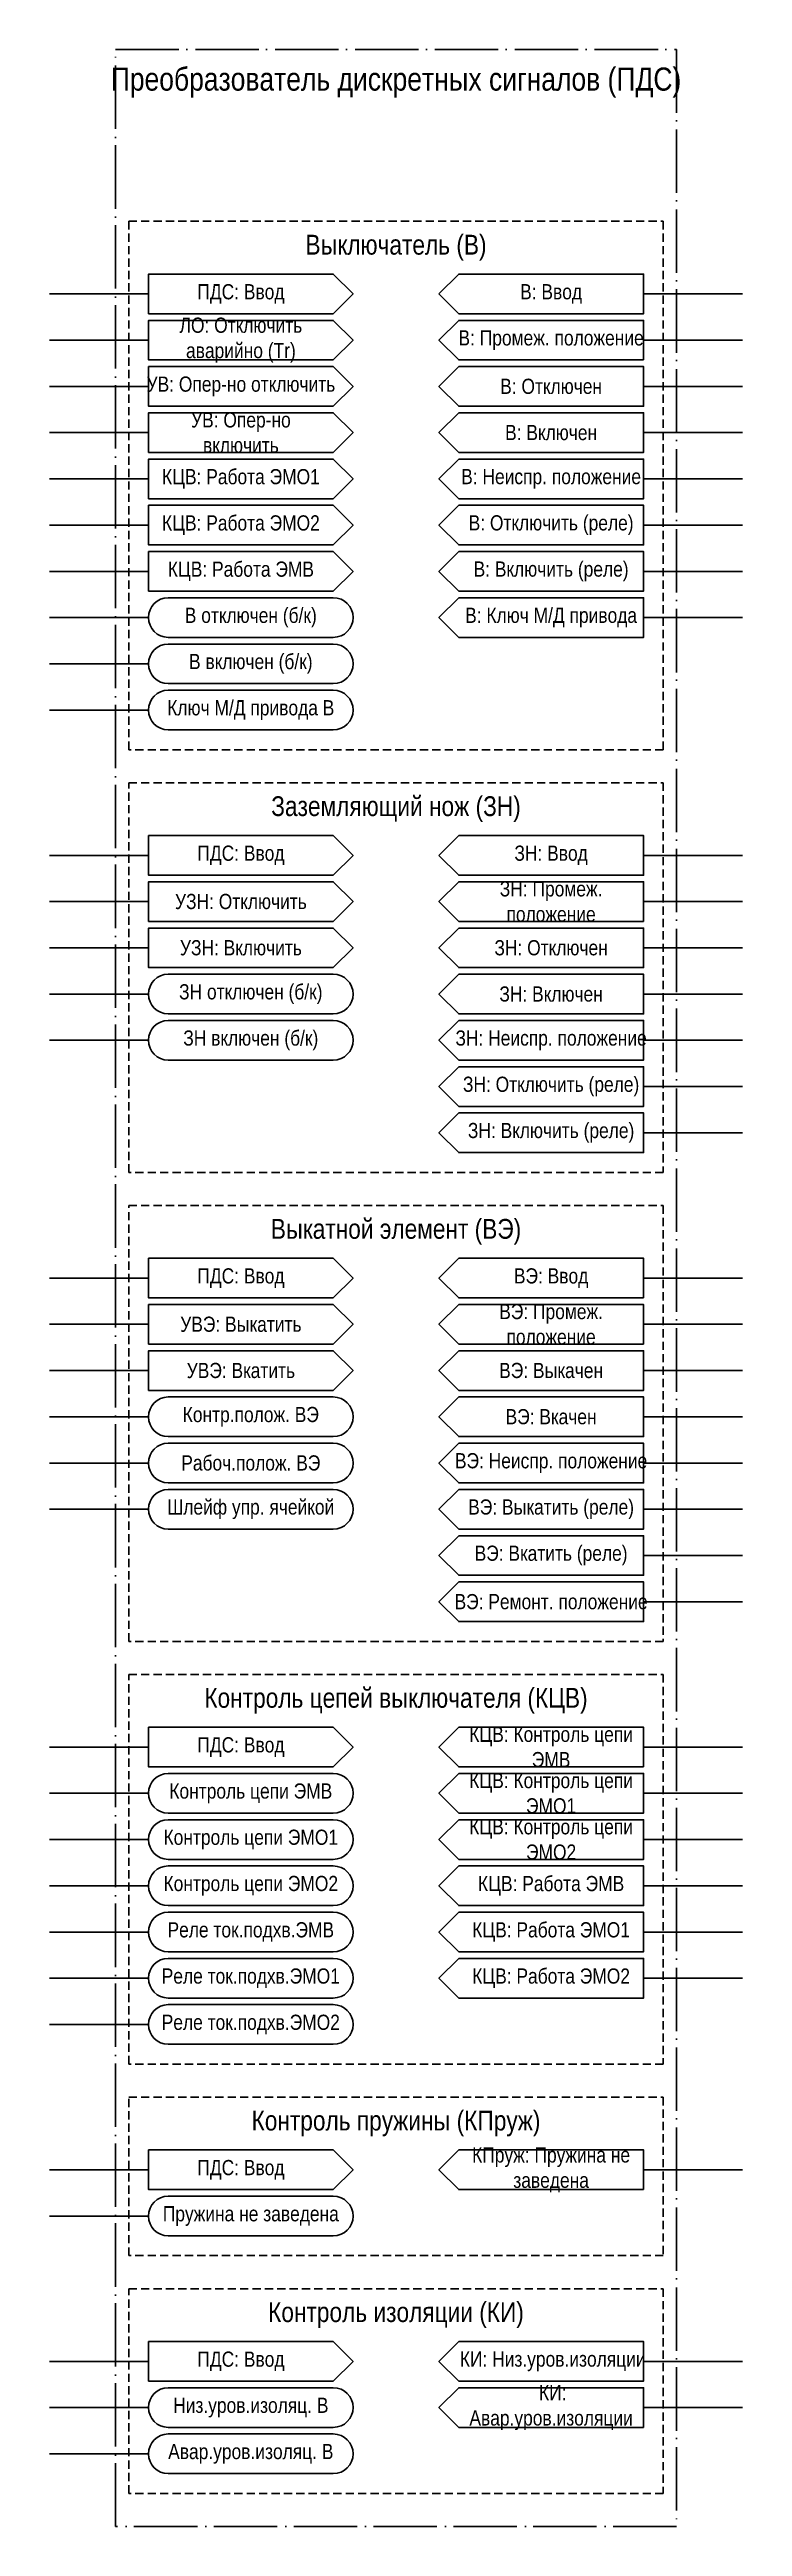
# Model space of a CAD drawing. Header units: millimetres. Extents: x -7300 to 495, y 0 to 1179.
# Drawn here: x 390 to 495, y 305 to 680 of the extents above; entities that cross this region are included whole.
import ezdxf

# ---------------------------------------------------------------- set-up
doc = ezdxf.new("R2010")
doc.units = ezdxf.units.MM
doc.linetypes.add('ACAD_ISO04W100', pattern=[30, 24, -3, 0, -3])
doc.linetypes.add('штриховая2', pattern=[0.375, 0.25, -0.125])
doc.layers.add('TEXT', color=7, linetype='Continuous', lineweight=25)
doc.styles.add('2.5_Gost_RD', font='ARIALN.TTF', dxfattribs={"height": 2.5})
doc.styles.add('3.5_Gost_RD', font='ARIALN.TTF', dxfattribs={"height": 3.5})

msp = doc.modelspace()

# ---------------------------------------------------------------- texts
at = {"color": 30, "ltscale": 100, "true_color": 0xf7941d, "attachment_point": 5, "style": '3.5_Gost_RD'}
for s, insert, char_height, width in [('Преобразователь дискретных сигналов (ПДС)', (442.5, 675), 3.5, 85), ('Выключатель (В)', (442.5, 650), 3, 81), ('Заземляющий нож (ЗН)', (442.5, 565), 3, 81), ('Выкатной элемент (ВЭ)', (442.5, 501), 3, 81), ('Контроль цепей выключателя (КЦВ)', (442.5, 430), 3, 81), ('Контроль пружины (КПруж)', (442.5, 366), 3, 81), ('Контроль изоляции (КИ)', (442.5, 337), 3, 81)]:
    msp.add_mtext(s, dxfattribs=dict(at, insert=insert, char_height=char_height, width=width))
at = {"color": 0, "ltscale": 100, "char_height": 2.3, "width": 28, "attachment_point": 5, "style": '2.5_Gost_RD'}
for insert in [(419, 643), (419, 558), (419, 494), (419, 423), (419, 359), (419, 330)]:
    msp.add_mtext('{\\C256;ПДС: Ввод}', dxfattribs=dict(at, insert=insert))
at = {"ltscale": 100, "char_height": 2.3, "attachment_point": 5, "style": '2.5_Gost_RD'}
for s, insert, width in [('В: Ввод', (466, 643), 28), ('ЛО: Отключить аварийно (Tr)', (419, 636), 28), ('В: Промеж. положение', (466, 636), 28), ('УВ: Опер-но отключить', (419, 629), 28), ('В: Отключен', (466, 629), 28), ('УВ: Опер-но \\Pвключить', (419, 622), 28), ('В: Включен', (466, 622), 28), ('КЦВ: Работа ЭМО1', (419, 615), 28), ('В: Неиспр. положение', (466, 615), 28), ('КЦВ: Работа ЭМО2', (419, 608), 28), ('В: Отключить (реле)', (466, 608), 28), ('КЦВ: Работа ЭМВ', (419, 601), 28), ('В: Включить (реле)', (466, 601), 28), ('В отключен (б/к)', (420.5, 594), 31), ('В: Ключ М/Д привода', (466, 594), 28), ('В включен (б/к)', (420.5, 587), 31), ('Ключ М/Д привода В', (420.5, 580), 31), ('ЗН: Ввод', (466, 558), 28), ('УЗН: Отключить', (419, 551), 28), ('ЗН: Промеж. положение', (466, 551), 28), ('УЗН: Включить', (419, 544), 28), ('ЗН: Отключен', (466, 544), 28), ('ЗН отключен (б/к)', (420.5, 537), 31), ('ЗН: Включен', (466, 537), 28), ('ЗН включен (б/к)', (420.5, 530), 31), ('ЗН: Неиспр. положение', (466, 530), 28), ('ЗН: Отключить (реле)', (466, 523), 28), ('ЗН: Включить (реле)', (466, 516), 28), ('ВЭ: Ввод', (466, 494), 28), ('УВЭ: Выкатить', (419, 487), 28), ('ВЭ: Промеж. положение', (466, 487), 28), ('УВЭ: Вкатить', (419, 480), 28), ('ВЭ: Выкачен', (466, 480), 28), ('Контр.полож. ВЭ', (420.5, 473), 31), ('ВЭ: Вкачен', (466, 473), 28), ('\\pt18.4;Рабоч.полож. ВЭ', (420.5, 466), 31), ('ВЭ: Неиспр. положение', (466, 466), 28), ('Шлейф упр. ячейкой', (420.5, 459), 31), ('ВЭ: Выкатить (реле)', (466, 459), 28), ('ВЭ: Вкатить (реле)', (466, 452), 28), ('ВЭ: Ремонт. положение', (466, 445), 28), ('КЦВ: Контроль цепи ЭМВ', (466, 423), 28), ('КЦВ: Контроль цепи ЭМО1', (466, 416), 28), ('КЦВ: Контроль цепи ЭМО2', (466, 409), 28), ('КЦВ: Работа ЭМВ', (466, 402), 28), ('КЦВ: Работа ЭМО1', (466, 395), 28), ('КЦВ: Работа ЭМО2', (466, 388), 28), ('КПруж: Пружина не заведена', (466, 359), 28), ('{\\W0.8;\\T0.8; }КИ: Низ.уров.изоляции', (466, 330), 28), ('{\\W0.8;\\T0.8; }КИ: Авар.уров.изоляции', (466, 323), 28)]:
    msp.add_mtext(s, dxfattribs=dict(at, insert=insert, width=width))
at = {"layer": 'TEXT', "ltscale": 100, "char_height": 2.3, "width": 31, "attachment_point": 5, "style": '2.5_Gost_RD'}
for s, insert in [('Контроль цепи ЭМВ', (420.5, 416)), ('Контроль цепи ЭМО1', (420.5, 409)), ('Контроль цепи ЭМО2', (420.5, 402)), ('Реле ток.подхв.ЭМВ', (420.5, 395)), ('Реле ток.подхв.ЭМО1', (420.5, 388)), ('Реле ток.подхв.ЭМО2', (420.5, 381)), ('Пружина не заведена', (420.5, 352)), ('Низ.уров.изоляц. В', (420.5, 323)), ('Авар.уров.изоляц. В', (420.5, 316))]:
    msp.add_mtext(s, dxfattribs=dict(at, insert=insert))

# ---------------------------------------------------------------- linework, layer by layer
at = {"ltscale": 100}
for p, q in [((405, 643), (390, 643)), ((480, 643), (495, 643)), ((405, 636), (390, 636)), ((480, 636), (495, 636)), ((405, 629), (390, 629)), ((480, 629), (495, 629)), ((405, 622), (390, 622)), ((480, 622), (495, 622)), ((405, 615), (390, 615)), ((480, 615), (495, 615)), ((405, 608), (390, 608)), ((480, 608), (495, 608)), ((405, 601), (390, 601)), ((480, 601), (495, 601)), ((405, 594), (390, 594)), ((480, 594), (495, 594)), ((405, 587), (390, 587)), ((405, 580), (390, 580)), ((405, 558), (390, 558)), ((480, 558), (495, 558)), ((405, 551), (390, 551)), ((480, 551), (495, 551)), ((405, 544), (390, 544)), ((480, 544), (495, 544)), ((405, 537), (390, 537)), ((480, 537), (495, 537)), ((405, 530), (390, 530)), ((480, 530), (495, 530)), ((480, 523), (495, 523)), ((480, 516), (495, 516)), ((405, 494), (390, 494)), ((480, 494), (495, 494)), ((405, 487), (390, 487)), ((480, 487), (495, 487)), ((405, 480), (390, 480)), ((480, 480), (495, 480)), ((405, 473), (390, 473)), ((480, 473), (495, 473)), ((405, 466), (390, 466)), ((480, 466), (495, 466)), ((405, 459), (390, 459)), ((480, 459), (495, 459)), ((480, 452), (495, 452)), ((480, 445), (495, 445)), ((405, 423), (390, 423)), ((480, 423), (495, 423)), ((405, 416), (390, 416)), ((480, 416), (495, 416)), ((405, 409), (390, 409)), ((480, 409), (495, 409)), ((405, 402), (390, 402)), ((480, 402), (495, 402)), ((405, 395), (390, 395)), ((480, 395), (495, 395)), ((405, 388), (390, 388)), ((480, 388), (495, 388)), ((405, 381), (390, 381)), ((405, 359), (390, 359)), ((480, 359), (495, 359)), ((405, 352), (390, 352)), ((405, 330), (390, 330)), ((480, 330), (495, 330)), ((405, 323), (390, 323)), ((480, 323), (495, 323)), ((405, 316), (390, 316))]:
    msp.add_line(p, q, dxfattribs=at)
at = {"color": 251, "linetype": 'ACAD_ISO04W100', "lineweight": 30, "ltscale": 0.4, "true_color": 0x58595b}
msp.add_lwpolyline([(400, 680), (485, 680), (485, 305), (400, 305)], close=True, dxfattribs=at)
at = {"linetype": 'штриховая2', "ltscale": 5}
for points in [[(402, 654), (483, 654), (483, 574), (402, 574)], [(402, 569), (483, 569), (483, 510), (402, 510)], [(402, 505), (483, 505), (483, 439), (402, 439)], [(402, 434), (483, 434), (483, 375), (402, 375)], [(402, 370), (483, 370), (483, 346), (402, 346)], [(402, 341), (483, 341), (483, 310), (402, 310)]]:
    msp.add_lwpolyline(points, close=True, dxfattribs=at)
at = {"ltscale": 100}
for points in [[(433, 640), (405, 640), (405, 646), (433, 646), (436, 643)], [(433, 633), (405, 633), (405, 639), (433, 639), (436, 636)], [(480, 633), (452, 633), (449, 636), (452, 639), (480, 639)], [(433, 626), (405, 626), (405, 632), (433, 632), (436, 629)], [(452, 632), (480, 632), (480, 626), (452, 626), (449, 629)], [(433, 619), (405, 619), (405, 625), (433, 625), (436, 622)], [(452, 625), (480, 625), (480, 619), (452, 619), (449, 622)], [(433, 612), (405, 612), (405, 618), (433, 618), (436, 615)], [(452, 618), (480, 618), (480, 612), (452, 612), (449, 615)], [(433, 605), (405, 605), (405, 611), (433, 611), (436, 608)], [(452, 611), (480, 611), (480, 605), (452, 605), (449, 608)], [(433, 598), (405, 598), (405, 604), (433, 604), (436, 601)], [(452, 604), (480, 604), (480, 598), (452, 598), (449, 601)], [(452, 597), (480, 597), (480, 591), (452, 591), (449, 594)], [(433, 555), (405, 555), (405, 561), (433, 561), (436, 558)], [(433, 548), (405, 548), (405, 554), (433, 554), (436, 551)], [(480, 548), (452, 548), (449, 551), (452, 554), (480, 554)], [(433, 541), (405, 541), (405, 547), (433, 547), (436, 544)], [(452, 547), (480, 547), (480, 541), (452, 541), (449, 544)], [(452, 540), (480, 540), (480, 534), (452, 534), (449, 537)], [(452, 533), (480, 533), (480, 527), (452, 527), (449, 530)], [(452, 526), (480, 526), (480, 520), (452, 520), (449, 523)], [(452, 519), (480, 519), (480, 513), (452, 513), (449, 516)], [(433, 491), (405, 491), (405, 497), (433, 497), (436, 494)], [(480, 491), (452, 491), (449, 494), (452, 497), (480, 497)], [(433, 484), (405, 484), (405, 490), (433, 490), (436, 487)], [(480, 484), (452, 484), (449, 487), (452, 490), (480, 490)], [(433, 477), (405, 477), (405, 483), (433, 483), (436, 480)], [(452, 483), (480, 483), (480, 477), (452, 477), (449, 480)], [(452, 476), (480, 476), (480, 470), (452, 470), (449, 473)], [(452, 469), (480, 469), (480, 463), (452, 463), (449, 466)], [(452, 462), (480, 462), (480, 456), (452, 456), (449, 459)], [(452, 455), (480, 455), (480, 449), (452, 449), (449, 452)], [(452, 448), (480, 448), (480, 442), (452, 442), (449, 445)], [(433, 420), (405, 420), (405, 426), (433, 426), (436, 423)], [(480, 420), (452, 420), (449, 423), (452, 426), (480, 426)], [(452, 419), (480, 419), (480, 413), (452, 413), (449, 416)], [(452, 412), (480, 412), (480, 406), (452, 406), (449, 409)], [(452, 405), (480, 405), (480, 399), (452, 399), (449, 402)], [(452, 398), (480, 398), (480, 392), (452, 392), (449, 395)], [(452, 391), (480, 391), (480, 385), (452, 385), (449, 388)], [(433, 356), (405, 356), (405, 362), (433, 362), (436, 359)], [(480, 356), (452, 356), (449, 359), (452, 362), (480, 362)], [(433, 327), (405, 327), (405, 333), (433, 333), (436, 330)], [(452, 333), (480, 333), (480, 327), (452, 327), (449, 330)], [(480, 320), (452, 320), (449, 323), (452, 326), (480, 326)]]:
    msp.add_lwpolyline(points, close=True, dxfattribs=at)
for points in [[(449, 643), (452, 646), (480, 646), (480, 640), (452, 640), (449, 643)], [(449, 558), (452, 561), (480, 561), (480, 555), (452, 555), (449, 558)]]:
    msp.add_lwpolyline(points, dxfattribs=at)
for points in [[(408, 591, -1), (408, 597), (433, 597, -1), (433, 591)], [(408, 584, -1), (408, 590), (433, 590, -1), (433, 584)], [(408, 577, -1), (408, 583), (433, 583, -1), (433, 577)], [(408, 534, -1), (408, 540), (433, 540, -1), (433, 534)], [(408, 527, -1), (408, 533), (433, 533, -1), (433, 527)], [(408, 470, -1), (408, 476), (433, 476, -1), (433, 470)], [(408, 463, -1), (408, 469), (433, 469, -1), (433, 463)], [(408, 456, -1), (408, 462), (433, 462, -1), (433, 456)], [(408, 413, -1), (408, 419), (433, 419, -1), (433, 413)], [(408, 406, -1), (408, 412), (433, 412, -1), (433, 406)], [(408, 399, -1), (408, 405), (433, 405, -1), (433, 399)], [(408, 392, -1), (408, 398), (433, 398, -1), (433, 392)], [(408, 385, -1), (408, 391), (433, 391, -1), (433, 385)], [(408, 378, -1), (408, 384), (433, 384, -1), (433, 378)], [(408, 349, -1), (408, 355), (433, 355, -1), (433, 349)], [(408, 320, -1), (408, 326), (433, 326, -1), (433, 320)], [(408, 313, -1), (408, 319), (433, 319, -1), (433, 313)]]:
    msp.add_lwpolyline(points, format="xyb", close=True, dxfattribs=at)

msp.set_redraw_order([(e.dxf.handle, doc.entitydb.next_handle()) for e in msp.query("TEXT MTEXT ATTDEF DIMENSION ARC_DIMENSION")])  # texts and dimensions are drawn at this point

doc.saveas('drawing.dxf')
